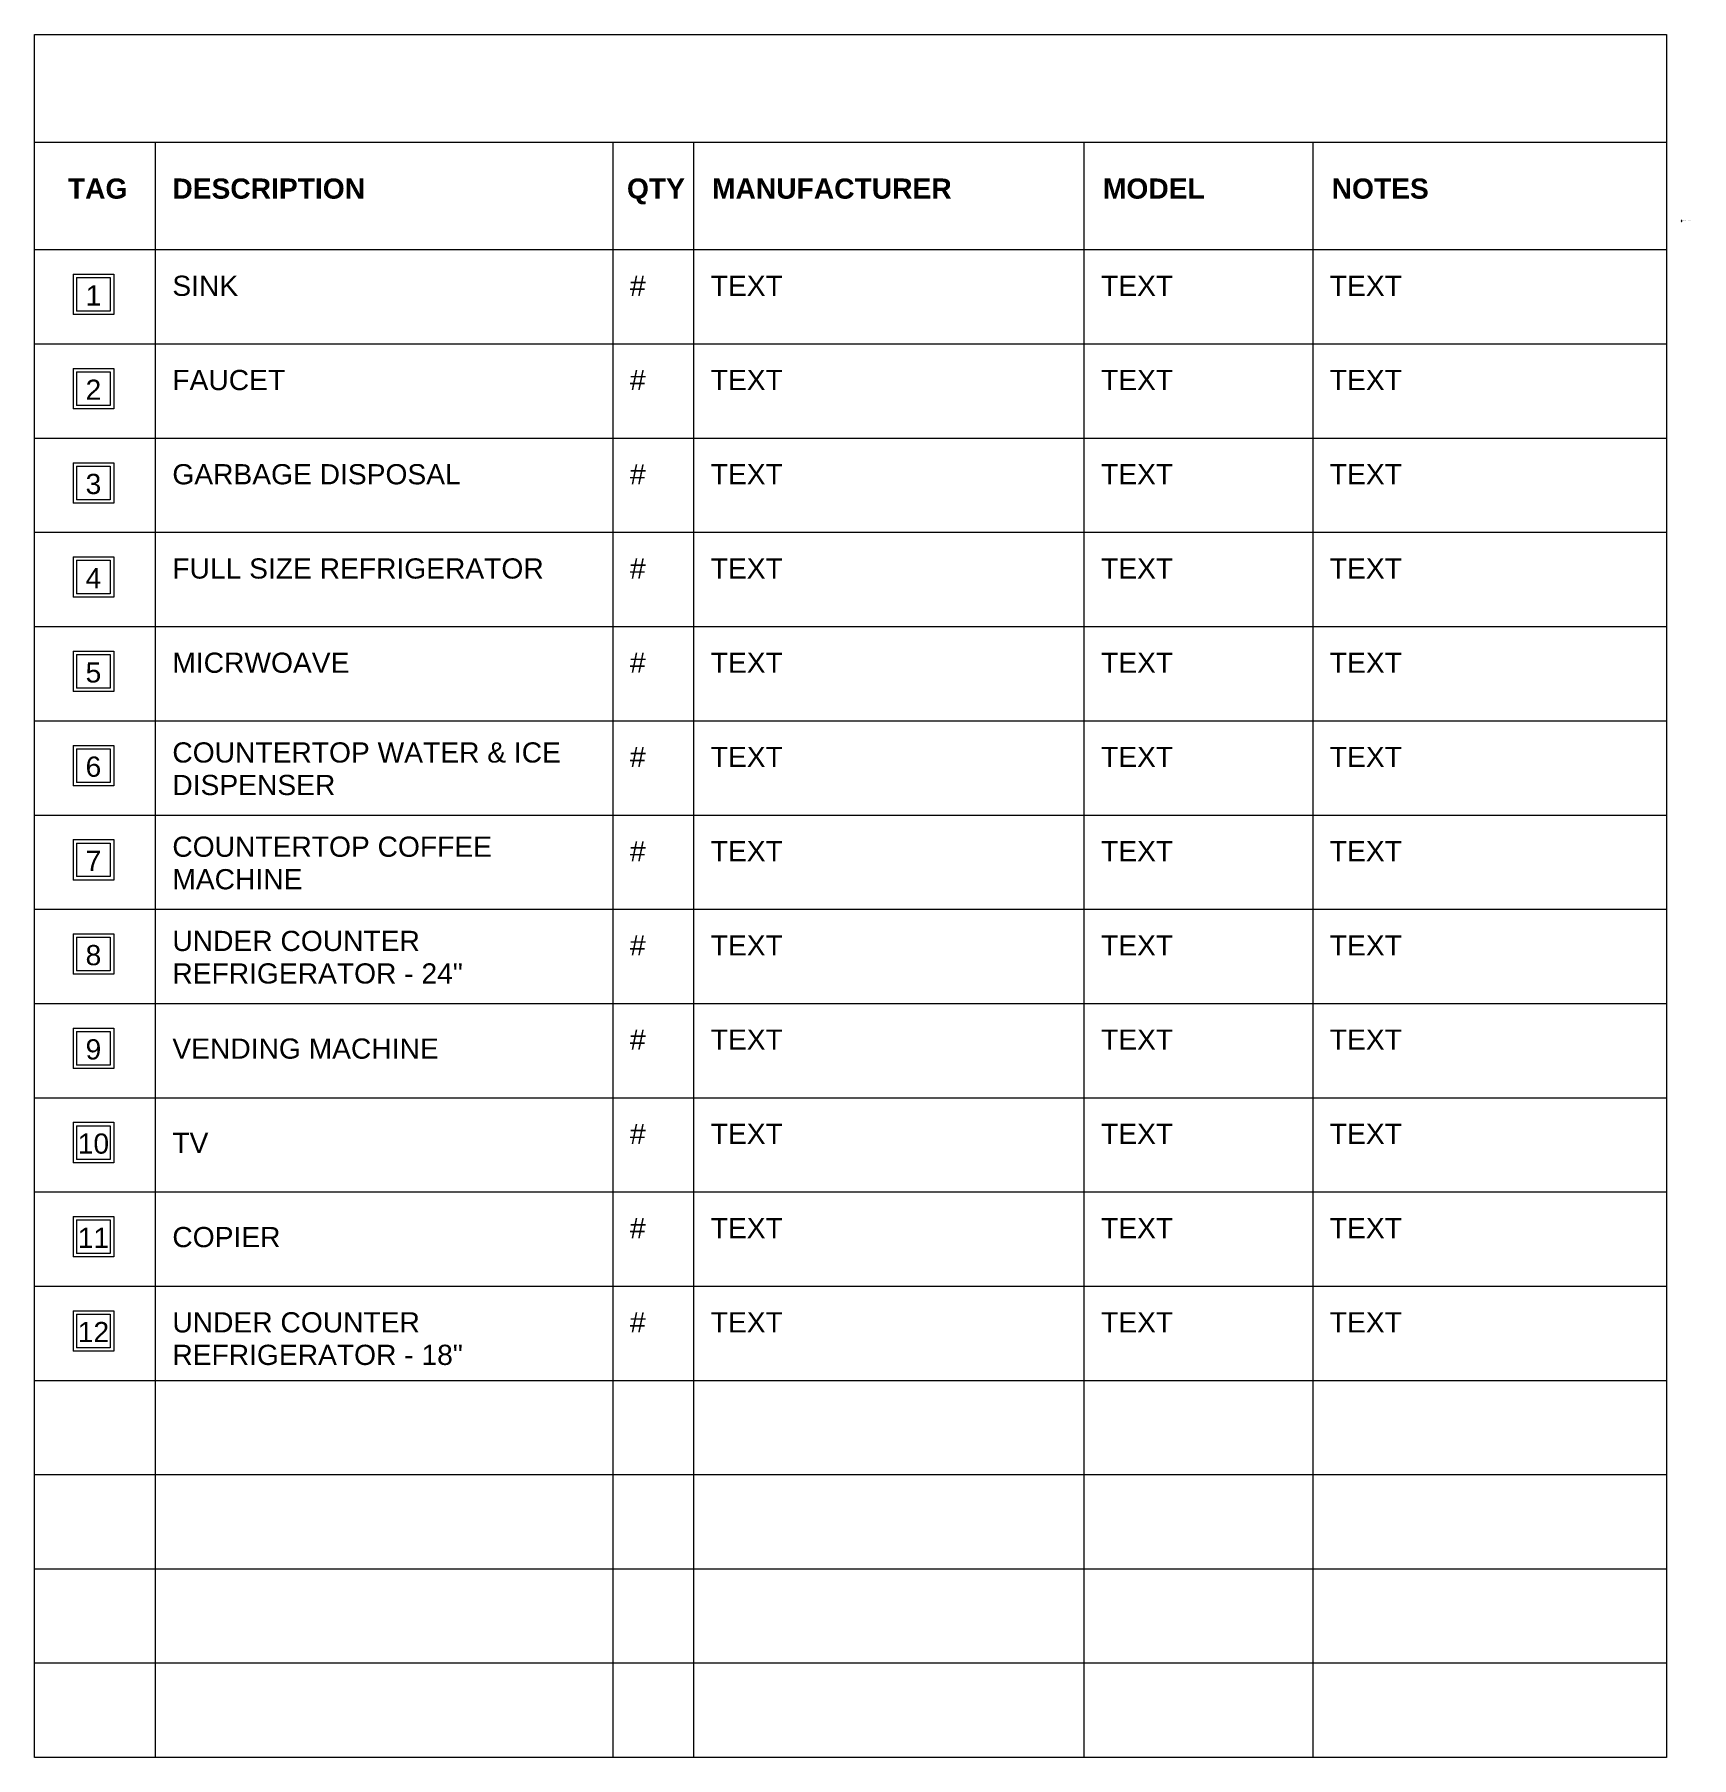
# Model space of a CAD drawing. Header units: inches. Extents: x 1 to 4333, y -575 to 1753.
# Drawn here: x 3594 to 4333, y -575 to 193 of the extents above; entities that cross this region are included whole.
import ezdxf

# ---------------------------------------------------------------- set-up
doc = ezdxf.new("R2010")
doc.units = ezdxf.units.IN
doc.header["$MEASUREMENT"] = 0
for name, color, linetype, lineweight in [('A-ANNO-NOTE', 131, 'Continuous', 20), ('A-DETL-THIN', 151, 'Continuous', 9), ('G-ANNO-TEXT', 231, 'Continuous', 9)]:
    doc.layers.add(name, color=color, linetype=linetype, lineweight=lineweight)
doc.styles.add('Arial', font='arial.ttf', dxfattribs={"height": 9})
doc.styles.add('Arial_1', font='arial.ttf', dxfattribs={"height": 0.09375})
doc.styles.add('Arial_B', font='arialbd.ttf', dxfattribs={"height": 9})

msp = doc.modelspace()

# ---------------------------------------------------------------- texts
at = {"layer": 'A-ANNO-NOTE', "lineweight": 9, "attachment_point": 1}
for s, insert, char_height, width, style in [('2', (4328.11, 110.05), 0.0937, 0.0884, 'Arial_1'), ('1', (4328.11, 110.41), 0.0937, 0.0884, 'Arial_1'), ('1', (3616.65, 81.41), 9, 8.484, 'Arial'), ('2', (3616.65, 39.41), 9, 8.484, 'Arial'), ('3', (3616.65, -2.59), 9, 8.484, 'Arial'), ('4', (3616.65, -44.59), 9, 8.484, 'Arial'), ('5', (3616.65, -86.59), 9, 8.484, 'Arial'), ('6', (3616.65, -128.59), 9, 8.484, 'Arial'), ('7', (3616.65, -170.59), 9, 8.484, 'Arial'), ('8', (3616.65, -212.59), 9, 8.484, 'Arial'), ('9', (3616.65, -254.59), 9, 8.484, 'Arial'), ('10', (3613.16, -296.59), 9, 16.968, 'Arial'), ('11', (3613.16, -338.59), 9, 16.968, 'Arial'), ('12', (3613.16, -380.59), 9, 16.968, 'Arial')]:
    msp.add_mtext(s, dxfattribs=dict(at, insert=insert, char_height=char_height, width=width, style=style))
at = {"layer": 'G-ANNO-TEXT', "color": 7, "attachment_point": 1}
for s, insert, char_height, width, style in [('TAG', (3608.75, 129.06), 9, 32.421, 'Arial_B'), ('DESCRIPTION', (3655.33, 129.06), 9, 105.444, 'Arial_B'), ('QTY', (3857.99, 129.06), 9, 31.815, 'Arial_B'), ('MANUFACTURER', (3895.91, 129.06), 9, 130.896, 'Arial_B'), ('MODEL', (4070.17, 129.06), 9, 56.055, 'Arial_B'), ('NOTES', (4172.14, 129.06), 9, 53.631, 'Arial_B'), ('TEXT', (4328.35, 110.05), 0.0937, 0.4072, 'Arial_1'), ('REFER TO MEP DRAWINGS FOR EXTENT OF WORK IN THIS ROOM. ', (4328.35, 110.41), 0.0937, 5.2709, 'Arial_1'), ('SINK', (3655.33, 85.74), 9, 35.754, 'Arial'), ('#', (3859.33, 85.74), 9, 8.484, 'Arial'), ('TEXT', (3895.33, 85.74), 9, 39.087, 'Arial'), ('TEXT', (4069.33, 85.74), 9, 39.087, 'Arial'), ('TEXT', (4171.33, 85.74), 9, 39.087, 'Arial'), ('FAUCET', (3655.33, 43.74), 9, 61.812, 'Arial'), ('#', (3859.33, 43.74), 9, 8.484, 'Arial'), ('TEXT', (3895.33, 43.74), 9, 39.087, 'Arial'), ('TEXT', (4069.33, 43.74), 9, 39.087, 'Arial'), ('TEXT', (4171.33, 43.74), 9, 39.087, 'Arial'), ('GARBAGE DISPOSAL', (3655.33, 1.74), 9, 157.863, 'Arial'), ('#', (3859.33, 1.74), 9, 8.484, 'Arial'), ('TEXT', (3895.33, 1.74), 9, 39.087, 'Arial'), ('TEXT', (4069.33, 1.74), 9, 39.087, 'Arial'), ('TEXT', (4171.33, 1.74), 9, 39.087, 'Arial'), ('FULL SIZE REFRIGERATOR', (3655.33, -40.26), 9, 202.707, 'Arial'), ('#', (3859.33, -40.26), 9, 8.484, 'Arial'), ('TEXT', (3895.33, -40.26), 9, 39.087, 'Arial'), ('TEXT', (4069.33, -40.26), 9, 39.087, 'Arial'), ('TEXT', (4171.33, -40.26), 9, 39.087, 'Arial'), ('MICRWOAVE', (3655.33, -82.26), 9, 97.566, 'Arial'), ('#', (3859.33, -82.26), 9, 8.484, 'Arial'), ('TEXT', (3895.33, -82.26), 9, 39.087, 'Arial'), ('TEXT', (4069.33, -82.26), 9, 39.087, 'Arial'), ('TEXT', (4171.33, -82.26), 9, 39.087, 'Arial'), ('COUNTERTOP WATER & ICE ', (3655.33, -122.26), 9, 217.554, 'Arial'), ('#', (3859.33, -124.26), 9, 8.484, 'Arial'), ('TEXT', (3895.33, -124.26), 9, 39.087, 'Arial'), ('TEXT', (4069.33, -124.26), 9, 39.087, 'Arial'), ('TEXT', (4171.33, -124.26), 9, 39.087, 'Arial'), ('DISPENSER', (3655.33, -136.76), 9, 89.082, 'Arial'), ('COUNTERTOP COFFEE ', (3655.33, -164.26), 9, 179.679, 'Arial'), ('#', (3859.33, -166.26), 9, 8.484, 'Arial'), ('TEXT', (3895.33, -166.26), 9, 39.087, 'Arial'), ('TEXT', (4069.33, -166.26), 9, 39.087, 'Arial'), ('TEXT', (4171.33, -166.26), 9, 39.087, 'Arial'), ('MACHINE', (3655.33, -178.76), 9, 71.205, 'Arial'), ('UNDER COUNTER ', (3655.33, -206.26), 9, 140.289, 'Arial'), ('#', (3859.33, -208.26), 9, 8.484, 'Arial'), ('TEXT', (3895.33, -208.26), 9, 39.087, 'Arial'), ('TEXT', (4069.33, -208.26), 9, 39.087, 'Arial'), ('TEXT', (4171.33, -208.26), 9, 39.087, 'Arial'), ('REFRIGERATOR - 24"', (3655.33, -220.76), 9, 158.772, 'Arial'), ('#', (3859.33, -250.26), 9, 8.484, 'Arial'), ('TEXT', (3895.33, -250.26), 9, 39.087, 'Arial'), ('TEXT', (4069.33, -250.26), 9, 39.087, 'Arial'), ('TEXT', (4171.33, -250.26), 9, 39.087, 'Arial'), ('VENDING MACHINE', (3655.33, -254.26), 9, 145.743, 'Arial'), ('TV', (3655.33, -296.26), 9, 19.695, 'Arial'), ('#', (3859.33, -292.26), 9, 8.484, 'Arial'), ('TEXT', (3895.33, -292.26), 9, 39.087, 'Arial'), ('TEXT', (4069.33, -292.26), 9, 39.087, 'Arial'), ('TEXT', (4171.33, -292.26), 9, 39.087, 'Arial'), ('#', (3859.33, -334.26), 9, 8.484, 'Arial'), ('TEXT', (3895.33, -334.26), 9, 39.087, 'Arial'), ('TEXT', (4069.33, -334.26), 9, 39.087, 'Arial'), ('TEXT', (4171.33, -334.26), 9, 39.087, 'Arial'), ('COPIER', (3655.33, -338.26), 9, 59.085, 'Arial'), ('UNDER COUNTER ', (3655.33, -376.26), 9, 140.289, 'Arial'), ('#', (3859.33, -376.26), 9, 8.484, 'Arial'), ('TEXT', (3895.33, -376.26), 9, 39.087, 'Arial'), ('TEXT', (4069.33, -376.26), 9, 39.087, 'Arial'), ('TEXT', (4171.33, -376.26), 9, 39.087, 'Arial'), ('REFRIGERATOR - 18"', (3655.33, -390.76), 9, 158.772, 'Arial')]:
    msp.add_mtext(s, dxfattribs=dict(at, insert=insert, char_height=char_height, width=width, style=style))

# ---------------------------------------------------------------- blocks, each defined once
blk = doc.blocks.new('FORM Equipment_Fixture Tag - Square-214315-_A1006 - Equipment Legend')
at = {"layer": 'A-ANNO-NOTE'}
for p, q in [((18.79, 86.38), (36.79, 86.38)), ((18.79, 86.38), (36.79, 86.38)), ((18.79, 86.38), (36.79, 86.38)), ((18.79, 86.38), (18.79, 68.38)), ((20.29, 84.88), (20.29, 69.88)), ((20.29, 84.88), (35.29, 84.88)), ((35.29, 84.88), (35.29, 69.88)), ((36.79, 86.38), (36.79, 68.38)), ((35.29, 69.88), (20.29, 69.88)), ((36.79, 68.38), (18.79, 68.38))]:
    blk.add_line(p, q, dxfattribs=at)
blk = doc.blocks.new('FORM Keynote Tag - Default w_arrow-62346-_A1006 - Tel_Data_Elec Plan Keynotes')
at = {"layer": 'A-ANNO-NOTE'}
for p, q in [((41.36, 110.46), (41.3, 110.36)), ((41.3, 110.36), (41.36, 110.27)), ((41.36, 110.46), (41.46, 110.46)), ((41.36, 110.27), (41.46, 110.27)), ((41.52, 110.36), (41.46, 110.46)), ((41.46, 110.27), (41.52, 110.36))]:
    blk.add_line(p, q, dxfattribs=at)

# ---------------------------------------------------------------- linework, layer by layer
at = {"layer": 'A-DETL-THIN'}
for p, q in [((3593.86, 193.26), (4321.35, 193.26)), ((3593.86, -574.74), (3593.86, 193.26)), ((4321.35, 193.26), (4321.35, -574.74)), ((3593.86, 145.26), (4321.35, 145.26)), ((3647.86, -574.74), (3647.86, 145.26)), ((3851.86, -574.74), (3851.86, 145.26)), ((3887.86, -574.74), (3887.86, 145.26)), ((4061.86, -574.74), (4061.86, 145.26)), ((4163.86, -574.74), (4163.86, 145.26)), ((3593.86, 97.36), (4321.35, 97.36)), ((3593.86, 55.36), (4321.35, 55.36)), ((3593.86, 13.36), (4321.35, 13.36)), ((3593.86, -28.64), (4321.35, -28.64)), ((3593.86, -70.64), (4321.35, -70.64)), ((3593.86, -112.64), (4321.35, -112.64)), ((3593.86, -154.64), (4321.35, -154.64)), ((3593.86, -196.64), (4321.35, -196.64)), ((3593.86, -238.64), (4321.35, -238.64)), ((3593.86, -280.64), (4321.35, -280.64)), ((3593.86, -322.64), (4321.35, -322.64)), ((3593.86, -364.64), (4321.35, -364.64)), ((3593.86, -406.64), (4321.35, -406.64)), ((3593.86, -448.64), (4321.35, -448.64)), ((3593.86, -490.64), (4321.35, -490.64)), ((3593.86, -490.64), (4321.35, -490.64)), ((4321.35, -532.64), (3593.86, -532.64)), ((4321.35, -574.74), (3593.86, -574.74))]:
    msp.add_line(p, q, dxfattribs=at)

# ---------------------------------------------------------------- block references
at = {"layer": 'A-ANNO-NOTE'}
for name, p in [('FORM Keynote Tag - Default w_arrow-62346-_A1006 - Tel_Data_Elec Plan Keynotes', (4286.73, 0)), ('FORM Keynote Tag - Default w_arrow-62346-_A1006 - Tel_Data_Elec Plan Keynotes', (4286.73, -0.36)), ('FORM Equipment_Fixture Tag - Square-214315-_A1006 - Equipment Legend', (3592.38, 0)), ('FORM Equipment_Fixture Tag - Square-214315-_A1006 - Equipment Legend', (3592.38, -42)), ('FORM Equipment_Fixture Tag - Square-214315-_A1006 - Equipment Legend', (3592.38, -84)), ('FORM Equipment_Fixture Tag - Square-214315-_A1006 - Equipment Legend', (3592.38, -126)), ('FORM Equipment_Fixture Tag - Square-214315-_A1006 - Equipment Legend', (3592.38, -168)), ('FORM Equipment_Fixture Tag - Square-214315-_A1006 - Equipment Legend', (3592.38, -210)), ('FORM Equipment_Fixture Tag - Square-214315-_A1006 - Equipment Legend', (3592.38, -252)), ('FORM Equipment_Fixture Tag - Square-214315-_A1006 - Equipment Legend', (3592.38, -294)), ('FORM Equipment_Fixture Tag - Square-214315-_A1006 - Equipment Legend', (3592.38, -336)), ('FORM Equipment_Fixture Tag - Square-214315-_A1006 - Equipment Legend', (3592.38, -378)), ('FORM Equipment_Fixture Tag - Square-214315-_A1006 - Equipment Legend', (3592.38, -420)), ('FORM Equipment_Fixture Tag - Square-214315-_A1006 - Equipment Legend', (3592.38, -462))]:
    msp.add_blockref(name, p, dxfattribs=at)

msp.set_redraw_order([(e.dxf.handle, doc.entitydb.next_handle()) for e in msp.query("TEXT MTEXT ATTDEF DIMENSION ARC_DIMENSION")])  # texts and dimensions are drawn at this point

doc.saveas('drawing.dxf')
